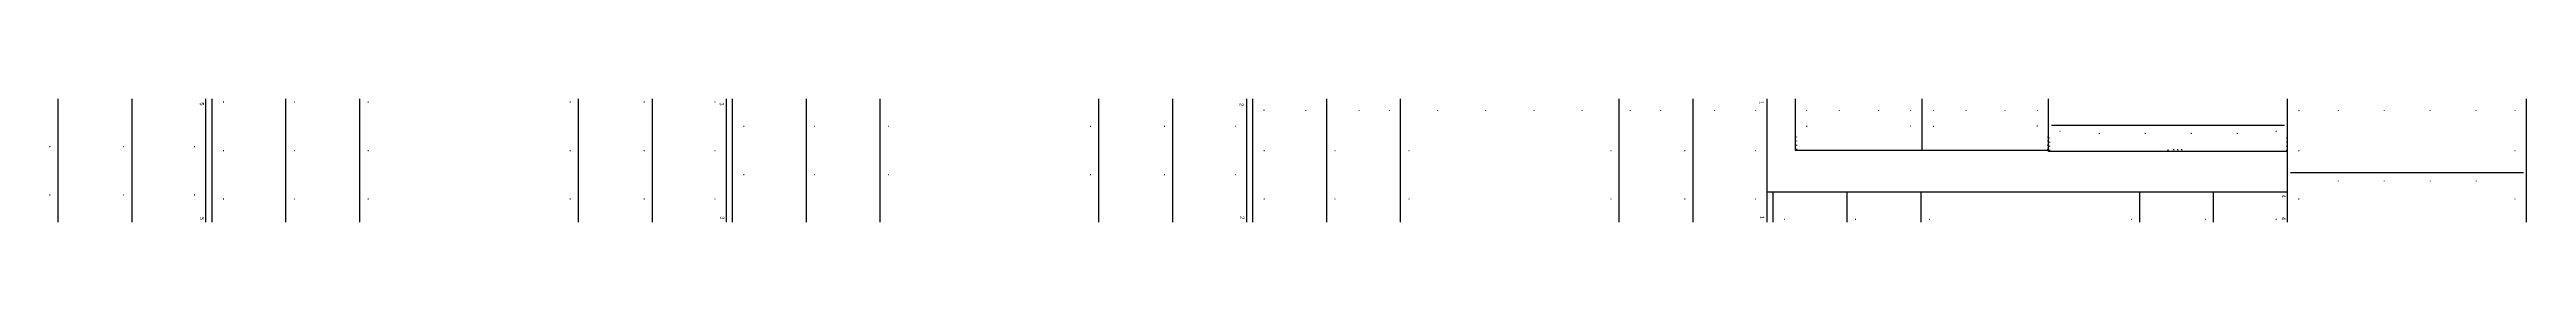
# Model space of a CAD drawing. Header units: millimetres. Extents: x 0 to 3072, y 0 to 988.
# Drawn here: x 1430 to 2653, y 451 to 512 of the extents above; entities that cross this region are included whole.
import ezdxf

# ---------------------------------------------------------------- set-up
doc = ezdxf.new("R2010")
doc.units = ezdxf.units.MM
for name, color, linetype in [('CUT1', 2, 'Continuous'), ('CUTME', 1, 'Continuous'), ('PEN1', 5, 'Continuous'), ('PEN2', 95, 'Continuous'), ('PENME', 3, 'Continuous'), ('TEXT', 7, 'Continuous')]:
    doc.layers.add(name, color=color, linetype=linetype)

msp = doc.modelspace()

# ---------------------------------------------------------------- linework, layer by layer
at = {"layer": 'CUT1'}
for p, q in [((2354.374, 486.317), (2291.874, 486.317)), ((2416.874, 486.317), (2354.374, 486.317)), ((2534.874, 485.816), (2416.874, 485.816))]:
    msp.add_line(p, q, dxfattribs=at)
at = {"layer": 'CUT1', "ltscale": 22}
msp.add_line((2277.874, 465.816), (2534.874, 465.816), dxfattribs=at)
at = {"layer": 'CUTME', "ltscale": 22}
for p, q in [((1506.874, 450.816), (1506.874, 511.816)), ((1763.874, 450.816), (1763.874, 511.816)), ((2020.874, 450.816), (2020.874, 511.816)), ((2277.874, 450.816), (2277.874, 511.816)), ((2277.874, 450.816), (2277.874, 465.816)), ((2534.874, 450.816), (2534.874, 465.816))]:
    msp.add_line(p, q, dxfattribs=at)
at = {"layer": 'CUTME'}
for p, q in [((2291.874, 486.317), (2291.874, 511.816)), ((2354.374, 486.317), (2354.374, 511.816)), ((2416.874, 485.816), (2416.874, 511.816)), ((2534.874, 450.816), (2534.874, 511.816)), ((2652.873, 450.816), (2652.873, 511.816))]:
    msp.add_line(p, q, dxfattribs=at)
at = {"layer": 'PEN1', "ltscale": 22}
for p, q in [((1509.874, 450.816), (1509.874, 511.816)), ((1766.874, 450.816), (1766.874, 511.816)), ((2023.874, 450.816), (2023.874, 511.816)), ((2280.874, 450.816), (2280.874, 465.816))]:
    msp.add_line(p, q, dxfattribs=at)
at = {"layer": 'PEN2', "ltscale": 22}
for p, q in [((1433.874, 450.816), (1433.874, 511.816)), ((1470.374, 450.816), (1470.374, 511.816)), ((1546.374, 450.816), (1546.374, 511.816)), ((1582.874, 450.816), (1582.874, 511.816)), ((1690.874, 450.816), (1690.874, 511.816)), ((1727.374, 450.816), (1727.374, 511.816)), ((1803.374, 450.816), (1803.374, 511.816)), ((1839.874, 450.816), (1839.874, 511.816)), ((1947.874, 450.816), (1947.874, 511.816)), ((1984.374, 450.816), (1984.374, 511.816)), ((2060.374, 450.816), (2060.374, 511.816)), ((2096.874, 450.816), (2096.874, 511.816)), ((2204.874, 450.816), (2204.874, 511.816)), ((2241.374, 450.816), (2241.374, 511.816)), ((2317.374, 450.816), (2317.374, 465.816)), ((2353.874, 450.816), (2353.874, 465.816)), ((2461.874, 450.816), (2461.874, 465.816)), ((2498.374, 450.816), (2498.374, 465.816))]:
    msp.add_line(p, q, dxfattribs=at)
at = {"layer": 'PEN2'}
for p, q in [((2418.374, 498.816), (2533.374, 498.816)), ((2536.374, 475.316), (2651.374, 475.316))]:
    msp.add_line(p, q, dxfattribs=at)
at = {"layer": 'PENME', "ltscale": 22}
for p, q in [((1515.374, 510.316), (1515.624, 510.316)), ((1550.374, 510.316), (1550.624, 510.316)), ((1586.874, 510.316), (1587.124, 510.316)), ((1686.624, 510.316), (1686.874, 510.316)), ((1723.124, 510.316), (1723.374, 510.316)), ((1758.124, 510.315), (1758.374, 510.315)), ((2029.572, 506.118), (2029.374, 506.316)), ((2049.874, 506.316), (2049.874, 506.066)), ((2076.374, 506.066), (2076.374, 506.316)), ((2091.374, 506.066), (2091.374, 506.316)), ((2115.174, 506.066), (2115.174, 506.316)), ((2138.974, 506.066), (2138.974, 506.316)), ((2162.774, 506.066), (2162.774, 506.316)), ((2186.574, 506.066), (2186.574, 506.316)), ((2210.374, 506.066), (2210.374, 506.316)), ((2225.374, 506.066), (2225.374, 506.316)), ((2251.874, 506.316), (2251.874, 506.066)), ((2272.176, 506.118), (2272.374, 506.316)), ((1772.374, 498.316), (1772.624, 498.316)), ((1807.374, 498.316), (1807.624, 498.316)), ((1843.874, 498.316), (1844.124, 498.316)), ((1943.624, 498.316), (1943.874, 498.316)), ((1980.124, 498.316), (1980.374, 498.316)), ((2015.124, 498.315), (2015.374, 498.315)), ((1429.624, 488.316), (1429.874, 488.316)), ((1466.124, 488.316), (1466.374, 488.316)), ((1501.124, 488.315), (1501.374, 488.315)), ((1515.374, 486.316), (1515.624, 486.316)), ((1550.374, 486.316), (1550.624, 486.316)), ((1586.874, 486.316), (1587.124, 486.316)), ((1686.624, 486.316), (1686.874, 486.316)), ((1723.124, 486.316), (1723.374, 486.316)), ((1758.124, 486.315), (1758.374, 486.315)), ((2029.374, 486.316), (2029.624, 486.316)), ((2064.374, 486.316), (2064.624, 486.316)), ((2100.874, 486.316), (2101.124, 486.316)), ((2200.624, 486.316), (2200.874, 486.316)), ((2237.124, 486.316), (2237.374, 486.316)), ((2272.124, 486.315), (2272.374, 486.315)), ((1772.374, 474.316), (1772.624, 474.316)), ((1807.374, 474.316), (1807.624, 474.316)), ((1843.874, 474.316), (1844.124, 474.316)), ((1943.624, 474.316), (1943.874, 474.316)), ((1980.124, 474.316), (1980.374, 474.316)), ((2015.124, 474.315), (2015.374, 474.315)), ((1429.624, 464.316), (1429.874, 464.316)), ((1466.124, 464.316), (1466.374, 464.316)), ((1501.124, 464.315), (1501.374, 464.315)), ((1515.374, 462.316), (1515.624, 462.316)), ((1550.374, 462.316), (1550.624, 462.316)), ((1586.874, 462.316), (1587.124, 462.316)), ((1686.624, 462.316), (1686.874, 462.316)), ((1723.124, 462.316), (1723.374, 462.316)), ((1758.124, 462.315), (1758.374, 462.315)), ((2029.374, 462.316), (2029.624, 462.316)), ((2064.374, 462.316), (2064.624, 462.316)), ((2100.874, 462.316), (2101.124, 462.316)), ((2200.624, 462.316), (2200.874, 462.316)), ((2237.124, 462.316), (2237.374, 462.316)), ((2272.124, 462.315), (2272.374, 462.315)), ((2286.374, 452.316), (2286.624, 452.316)), ((2321.374, 452.316), (2321.624, 452.316)), ((2357.874, 452.316), (2358.124, 452.316)), ((2457.624, 452.316), (2457.874, 452.316)), ((2494.124, 452.316), (2494.374, 452.316)), ((2529.124, 452.315), (2529.374, 452.315))]:
    msp.add_line(p, q, dxfattribs=at)
at = {"layer": 'PENME'}
for p, q in [((2297.374, 506.316), (2297.551, 506.14)), ((2313.457, 506.316), (2313.457, 506.066)), ((2332.79, 506.316), (2332.79, 506.066)), ((2348.874, 506.316), (2348.697, 506.14)), ((2359.874, 506.316), (2360.051, 506.14)), ((2375.957, 506.316), (2375.957, 506.066)), ((2395.291, 506.316), (2395.291, 506.066)), ((2411.374, 506.316), (2411.197, 506.14)), ((2540.374, 506.316), (2540.55, 506.14)), ((2559.824, 506.316), (2559.824, 506.066)), ((2582.523, 506.316), (2582.523, 506.066)), ((2605.223, 506.316), (2605.223, 506.066)), ((2627.923, 506.316), (2627.923, 506.066)), ((2647.376, 506.316), (2647.199, 506.14)), ((2292.374, 493.067), (2292.374, 492.817)), ((2292.374, 491.067), (2292.374, 490.817)), ((2297.374, 498.316), (2297.624, 498.316)), ((2348.874, 498.317), (2348.624, 498.317)), ((2359.874, 498.316), (2360.124, 498.316)), ((2411.374, 498.317), (2411.124, 498.317)), ((2416.374, 493.067), (2416.374, 492.817)), ((2416.374, 491.067), (2416.374, 490.817)), ((2417.371, 492.563), (2417.371, 492.313)), ((2417.371, 490.563), (2417.371, 490.313)), ((2422.374, 495.816), (2422.624, 495.816)), ((2441.874, 494.816), (2441.874, 494.566)), ((2464.574, 494.816), (2464.574, 494.566)), ((2487.274, 494.816), (2487.274, 494.566)), ((2509.974, 494.816), (2509.974, 494.566)), ((2529.127, 495.816), (2529.377, 495.816)), ((2534.375, 492.57), (2534.375, 492.32)), ((2534.375, 490.57), (2534.375, 490.32)), ((2292.374, 489.067), (2292.374, 488.817)), ((2292.374, 487.067), (2292.374, 486.817)), ((2416.374, 489.067), (2416.374, 488.817)), ((2416.374, 487.067), (2416.374, 486.817)), ((2417.371, 488.563), (2417.371, 488.313)), ((2417.371, 486.563), (2417.371, 486.313)), ((2475.874, 486.316), (2475.874, 486.816)), ((2478.914, 486.648), (2478.414, 486.648)), ((2480.914, 486.648), (2480.414, 486.648)), ((2482.914, 486.648), (2482.414, 486.648)), ((2534.375, 488.57), (2534.375, 488.32)), ((2534.375, 486.57), (2534.375, 486.32)), ((2540.374, 486.316), (2540.624, 486.316)), ((2647.126, 486.316), (2647.376, 486.316)), ((2559.874, 471.316), (2559.874, 471.066)), ((2582.573, 471.316), (2582.573, 471.066)), ((2605.273, 471.316), (2605.273, 471.066)), ((2627.973, 471.316), (2627.973, 471.066)), ((2540.374, 462.316), (2540.624, 462.316)), ((2647.126, 462.316), (2647.376, 462.316))]:
    msp.add_line(p, q, dxfattribs=at)

# ---------------------------------------------------------------- texts
at = {"layer": 'TEXT', "ltscale": 22}
for s, p in [('5', (1503.826, 510.113)), ('3', (1760.613, 510.094)), ('2', (2017.378, 509.727)), ('1', (2274.196, 510.724)), ('5', (1503.921, 453.355)), ('3', (1760.927, 453.712)), ('2', (2017.733, 453.743)), ('1', (2274.519, 453.94)), ('4', (2531.966, 453.428)), ('4', (2532.012, 464.35))]:
    msp.add_text(s, height=2, rotation=270, dxfattribs=at).set_placement(p)

doc.saveas('drawing.dxf')
